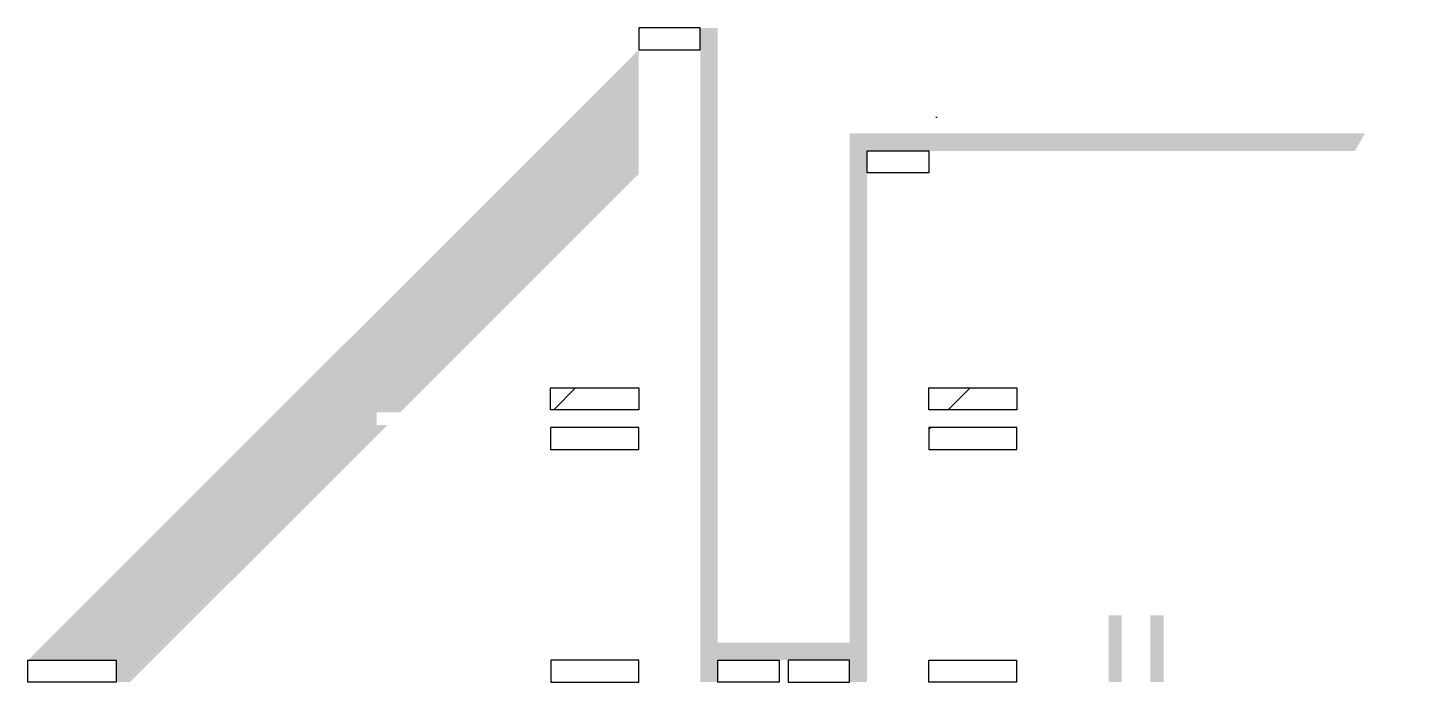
# Model space of a CAD drawing. Header units: metres. Extents: x -10116 to -7628, y 14267 to 15544.
# Drawn here: x -10116.5 to -9639.2, y 15294.3 to 15517.8 of the extents above; entities that cross this region are included whole.
import ezdxf

# ---------------------------------------------------------------- set-up
doc = ezdxf.new("R2010")
doc.units = ezdxf.units.M
for name, color, linetype in [('CONCRETO', 251, 'Continuous'), ('Hachura', 253, 'Continuous'), ('Madeira', 126, 'Continuous')]:
    doc.layers.add(name, color=color, linetype=linetype)

msp = doc.modelspace()

# ---------------------------------------------------------------- hatches: boundary and pattern name
at = {"layer": 'CONCRETO'}
h = msp.add_hatch(dxfattribs=at)
h.set_pattern_fill('AR-CONC', scale=4)
h.paths.add_polyline_path([(-9881, 15517.8), (-9881, 15307.8), (-9836, 15307.8), (-9836, 15481.8), (-9660, 15481.8), (-9639.2, 15517.8)])
h = msp.add_hatch(dxfattribs=at)
h.set_pattern_fill('AR-CONC', scale=4)
h.paths.add_polyline_path([(-9878.7, 15407.3), (-9863.9, 15407.3), (-9863.9, 15407.3), (-9863.9, 15422.8), (-9863.9, 15422.8), (-9878.7, 15422.8), (-9878.7, 15422.8), (-9878.7, 15407.3)])
h = msp.add_hatch(dxfattribs=at)
h.set_pattern_fill('AR-CONC', scale=4)
h.paths.add_polyline_path([(-9853.4, 15407.3), (-9838.6, 15407.3), (-9838.6, 15407.3), (-9838.6, 15422.8), (-9838.6, 15422.8), (-9853.4, 15422.8), (-9853.4, 15422.8), (-9853.4, 15407.3)])
h = msp.add_hatch(dxfattribs=at)
h.set_pattern_fill('AR-CONC', scale=4)
h.paths.add_polyline_path([(-9866.9, 15309.8), (-9851.1, 15309.8), (-9851.1, 15309.8), (-9851.1, 15325.8), (-9851.1, 15325.8), (-9866.9, 15325.8), (-9866.9, 15325.8), (-9866.9, 15309.8)])
at = {"layer": 'Hachura'}
h = msp.add_hatch(dxfattribs=at)
h.set_pattern_fill('ANSI31', scale=30)
h.paths.add_polyline_path([(-9908, 15517.8), (-9887, 15517.8), (-9887, 15510.3), (-9908, 15510.3)])
h = msp.add_hatch(color=8, dxfattribs=at)
h.dxf.hatch_style = 1
h.paths.add_polyline_path([(-9881, 15517.8), (-9887, 15517.8), (-9887, 15517.8), (-9887, 15294.3), (-9887, 15294.3), (-9881, 15294.3), (-9881, 15294.3), (-9881, 15517.8)])
h = msp.add_hatch(color=8, dxfattribs=at)
h.dxf.hatch_style = 1
h.paths.add_polyline_path([(-9908, 15467.9), (-9908, 15510.3), (-10116.5, 15301.8), (-10086.4, 15301.8), (-10086.4, 15294.3), (-10081.6, 15294.3), (-9993.8, 15382.1), (-9997.5, 15382.1), (-9997.5, 15386.5), (-9989.4, 15386.5)])
h = msp.add_hatch(color=8, dxfattribs=at)
h.dxf.hatch_style = 1
h.paths.add_polyline_path([(-9660, 15481.8), (-9836, 15481.8), (-9836, 15481.8), (-9836, 15475.8), (-9836, 15475.8), (-9663.5, 15475.8), (-9663.5, 15475.8), (-9660, 15481.8)])
h = msp.add_hatch(color=8, dxfattribs=at)
h.dxf.hatch_style = 1
h.paths.add_polyline_path([(-9830, 15475.8), (-9836, 15475.8), (-9836, 15475.8), (-9836, 15294.3), (-9836, 15294.3), (-9830, 15294.3), (-9830, 15294.3), (-9830, 15475.8)])
h = msp.add_hatch(dxfattribs=at)
h.set_pattern_fill('ANSI31', scale=30)
h.paths.add_polyline_path([(-9830, 15475.8), (-9809, 15475.8), (-9809, 15468.3), (-9830, 15468.3)])
h = msp.add_hatch(dxfattribs=at)
h.set_pattern_fill('ANSI31', scale=30)
h.paths.add_polyline_path([(-9908, 15387.3), (-9908, 15394.8), (-9938.1, 15394.8), (-9938.1, 15387.3)])
h = msp.add_hatch(dxfattribs=at)
h.set_pattern_fill('ANSI31', scale=30)
h.paths.add_polyline_path([(-9778.9, 15387.3), (-9778.9, 15394.8), (-9809, 15394.8), (-9809, 15387.3)])
h = msp.add_hatch(dxfattribs=at)
h.set_pattern_fill('ANSI32', scale=20)
h.paths.add_polyline_path([(-9997.5, 15382.1), (-9997.5, 15386.5), (-9952.5, 15386.5), (-9952.5, 15382.1)])
h = msp.add_hatch(dxfattribs=at)
h.set_pattern_fill('ANSI31', scale=30)
h.paths.add_polyline_path([(-9938.1, 15373.8), (-9908, 15373.8), (-9908, 15381.3), (-9938.1, 15381.3)])
h = msp.add_hatch(dxfattribs=at)
h.set_pattern_fill('ANSI31', scale=30)
h.paths.add_polyline_path([(-9809, 15373.8), (-9778.9, 15373.8), (-9778.9, 15381.3), (-9809, 15381.3)])
h = msp.add_hatch(color=8, dxfattribs=at)
h.dxf.hatch_style = 1
h.paths.add_polyline_path([(-9747.6, 15294.3), (-9743.1, 15294.3), (-9743.1, 15317.1), (-9747.6, 15317.1)])
h = msp.add_hatch(color=8, dxfattribs=at)
h.dxf.hatch_style = 1
h.paths.add_polyline_path([(-9733.3, 15294.3), (-9728.8, 15294.3), (-9728.8, 15317.1), (-9733.3, 15317.1)])
h = msp.add_hatch(color=8, dxfattribs=at)
h.dxf.hatch_style = 1
h.paths.add_polyline_path([(-9836, 15307.8), (-9881, 15307.8), (-9881, 15307.8), (-9881, 15301.8), (-9881, 15301.8), (-9836, 15301.8), (-9836, 15301.8), (-9836, 15307.8)])
h = msp.add_hatch(dxfattribs=at)
h.set_pattern_fill('ANSI31', scale=30)
h.paths.add_polyline_path([(-10086.4, 15294.3), (-10086.4, 15301.8), (-10116.5, 15301.8), (-10116.5, 15294.3)])
h = msp.add_hatch(dxfattribs=at)
h.set_pattern_fill('ANSI31', scale=30)
h.paths.add_polyline_path([(-9938, 15294.3), (-9908, 15294.3), (-9908, 15301.8), (-9938, 15301.8)])
h = msp.add_hatch(dxfattribs=at)
h.set_pattern_fill('ANSI31', scale=30)
h.paths.add_polyline_path([(-9881, 15301.8), (-9860, 15301.8), (-9860, 15294.3), (-9881, 15294.3)])
h = msp.add_hatch(dxfattribs=at)
h.set_pattern_fill('ANSI31', scale=30)
h.paths.add_polyline_path([(-9836, 15294.3), (-9836, 15301.8), (-9857, 15301.8), (-9857, 15294.3)])
h = msp.add_hatch(dxfattribs=at)
h.set_pattern_fill('ANSI31', scale=30)
h.paths.add_polyline_path([(-9779, 15301.8), (-9809, 15301.8), (-9809, 15294.3), (-9779, 15294.3)])

# ---------------------------------------------------------------- linework, layer by layer
at = {"layer": 'Madeira'}
for points in [[(-9908, 15510.3), (-9887, 15510.3), (-9887, 15517.8), (-9908, 15517.8)], [(-9809, 15468.3), (-9830, 15468.3), (-9830, 15475.8), (-9809, 15475.8)], [(-9938.1, 15394.8), (-9908, 15394.8), (-9908, 15387.3), (-9938.1, 15387.3)], [(-9809, 15394.8), (-9778.9, 15394.8), (-9778.9, 15387.3), (-9809, 15387.3)], [(-9938.1, 15373.8), (-9908, 15373.8), (-9908, 15381.3), (-9938.1, 15381.3)], [(-9809, 15373.8), (-9778.9, 15373.8), (-9778.9, 15381.3), (-9809, 15381.3)], [(-10116.5, 15301.8), (-10086.4, 15301.8), (-10086.4, 15294.3), (-10116.5, 15294.3)], [(-9938, 15294.3), (-9908, 15294.3), (-9908, 15301.8), (-9938, 15301.8)], [(-9860, 15294.3), (-9881, 15294.3), (-9881, 15301.8), (-9860, 15301.8)], [(-9857, 15294.3), (-9836, 15294.3), (-9836, 15301.8), (-9857, 15301.8)], [(-9779, 15294.3), (-9809, 15294.3), (-9809, 15301.8), (-9779, 15301.8)]]:
    msp.add_lwpolyline(points, close=True, dxfattribs=at)

doc.saveas('drawing.dxf')
